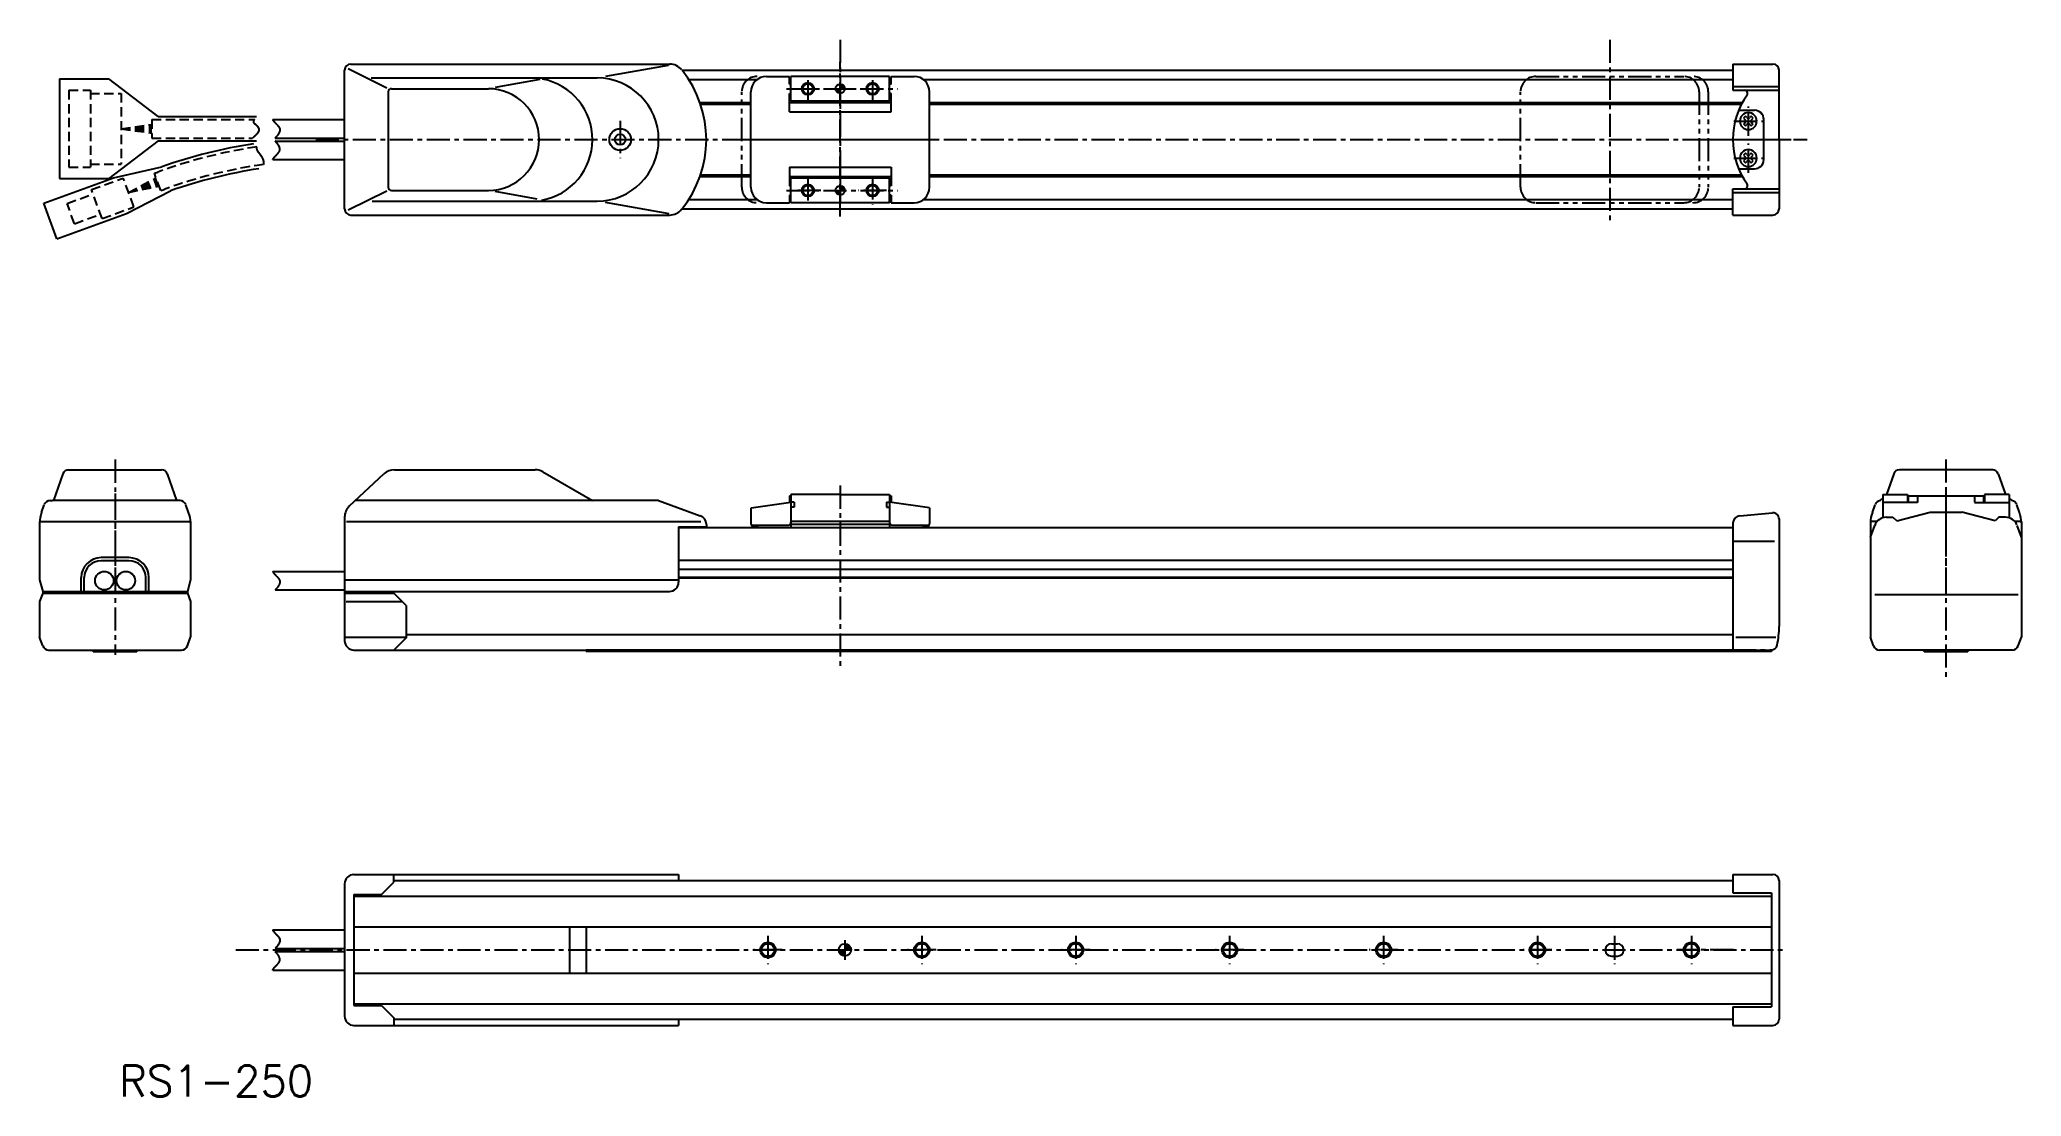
# Model space of a CAD drawing. Extents: x -728 to -84, y 145 to 488.
import ezdxf

# ---------------------------------------------------------------- set-up
doc = ezdxf.new("R2010")
doc.units = 0
for name, pattern in [('CENTER', [12, 7.5, -1.5, 1.5, -1.5]), ('CONTINOUS', [0]), ('DASHED', [4.5, 3, -1.5]), ('PHANTOM', [15, 7.5, -1.5, 1.5, -1.5, 1.5, -1.5])]:
    doc.linetypes.add(name, pattern=pattern)
doc.layers.get('0').update_dxf_attribs({"linetype": 'CONTINUOUS'})
doc.layers.add('CENTER', color=1, linetype='CENTER')
doc.styles.get("Standard").update_dxf_attribs({"font": 'txt.shx'})

msp = doc.modelspace()

# ---------------------------------------------------------------- texts
at = {"color": 7, "linetype": 'CONTINOUS'}
msp.add_text('RS1-250', height=10, dxfattribs=at).set_placement((-702, 145.49))

# ---------------------------------------------------------------- blocks, each defined once
blk = doc.blocks.new('*U2')
at = {"color": 7, "linetype": 'CONTINUOUS'}
for p, q in [((-469.28, 439.57), (-467.78, 439.57)), ((-469.28, 439.57), (-468.84, 438.51)), ((-467.78, 438.07), (-468.84, 438.51)), ((-467.78, 441.07), (-467.78, 440.63)), ((-466.72, 440.63), (-467.78, 441.07)), ((-467.78, 440.63), (-467.78, 439.57)), ((-467.78, 439.57), (-466.28, 439.57)), ((-467.78, 439.57), (-467.78, 438.51)), ((-467.78, 438.51), (-467.78, 438.07)), ((-466.72, 440.63), (-466.28, 439.57))]:
    blk.add_line(p, q, dxfattribs=at)
for points in [[(-469.28, 439.57), (-469.28, 439.57), (-467.78, 439.57)], [(-469.28, 439.57), (-468.84, 438.51), (-467.78, 438.51)], [(-467.78, 441.07), (-467.78, 440.63), (-466.72, 440.63)], [(-467.78, 440.63), (-467.78, 439.57), (-466.28, 439.57)], [(-467.78, 439.57), (-467.78, 439.57), (-466.28, 439.57)]]:
    blk.add_solid(points, dxfattribs=at)
at = {"color": 7, "linetype": 'CONTINUOUS', "extrusion": (0, 0, -1)}
for points in [[(469.28, 439.57), (467.78, 439.57), (467.78, 438.51)], [(468.84, 438.51), (467.78, 438.51), (467.78, 438.07)], [(467.78, 440.63), (466.72, 440.63), (466.28, 439.57)]]:
    blk.add_solid(points, dxfattribs=at)
blk = doc.blocks.new('*U3')
at = {"color": 7, "linetype": 'CONTINUOUS'}
for p, q in [((-469.28, 472.57), (-467.78, 472.57)), ((-469.28, 472.57), (-468.84, 471.51)), ((-467.78, 471.07), (-468.84, 471.51)), ((-467.78, 474.07), (-467.78, 473.63)), ((-466.72, 473.63), (-467.78, 474.07)), ((-467.78, 473.63), (-467.78, 472.57)), ((-467.78, 472.57), (-466.28, 472.57)), ((-467.78, 472.57), (-467.78, 471.51)), ((-467.78, 471.51), (-467.78, 471.07)), ((-466.72, 473.63), (-466.28, 472.57))]:
    blk.add_line(p, q, dxfattribs=at)
for points in [[(-469.28, 472.57), (-469.28, 472.57), (-467.78, 472.57)], [(-469.28, 472.57), (-468.84, 471.51), (-467.78, 471.51)], [(-467.78, 474.07), (-467.78, 473.63), (-466.72, 473.63)], [(-467.78, 473.63), (-467.78, 472.57), (-466.28, 472.57)], [(-467.78, 472.57), (-467.78, 472.57), (-466.28, 472.57)]]:
    blk.add_solid(points, dxfattribs=at)
at = {"color": 7, "linetype": 'CONTINUOUS', "extrusion": (0, 0, -1)}
for points in [[(469.28, 472.57), (467.78, 472.57), (467.78, 471.51)], [(468.84, 471.51), (467.78, 471.51), (467.78, 471.07)], [(467.78, 473.63), (466.72, 473.63), (466.28, 472.57)]]:
    blk.add_solid(points, dxfattribs=at)
blk = doc.blocks.new('*X5')
at = {"color": 0, "linetype": 'CONTINOUS'}
for p, q in [((-466.28, 194.96), (-466.24, 195)), ((-466.28, 194.51), (-465.84, 194.95)), ((-466.28, 194.06), (-465.5, 194.84)), ((-466.28, 193.61), (-465.21, 194.69)), ((-466.28, 193.17), (-464.95, 194.5)), ((-466, 193), (-464.74, 194.27)), ((-465.56, 193), (-464.55, 194)), ((-465.11, 193), (-464.41, 193.7)), ((-464.66, 193), (-464.31, 193.35)), ((-468.28, 192.96), (-468.24, 193)), ((-468.23, 192.56), (-467.79, 193)), ((-468.12, 192.22), (-467.34, 193)), ((-467.97, 191.93), (-466.9, 193)), ((-467.78, 191.67), (-466.45, 193)), ((-467.55, 191.45), (-466.28, 192.72)), ((-467.29, 191.27), (-466.28, 192.27)), ((-466.98, 191.13), (-466.28, 191.83)), ((-466.63, 191.03), (-466.28, 191.38))]:
    blk.add_line(p, q, dxfattribs=at)

# ---------------------------------------------------------------- linework, layer by layer
at = {"color": 7, "linetype": 'CONTINOUS'}
for p, q in [((-628.78, 433.57), (-628.78, 478.57)), ((-615.02, 472.78), (-627.64, 478.99)), ((-626.78, 480.57), (-523.19, 480.57)), ((-523.65, 480.09), (-543.99, 476.56)), ((-519.18, 478.57), (-177.78, 478.57)), ((-491.78, 476.57), (-484.28, 476.57)), ((-484.28, 474.07), (-484.28, 476.57)), ((-483.78, 468.57), (-483.78, 476.57)), ((-451.78, 476.57), (-483.78, 476.57)), ((-451.78, 468.57), (-451.78, 476.57)), ((-451.28, 474.07), (-451.28, 476.57)), ((-451.28, 476.57), (-443.78, 476.57)), ((-177.78, 480.57), (-177.78, 472.07)), ((-177.78, 480.57), (-164.78, 480.57)), ((-162.78, 456.07), (-162.78, 478.57)), ((-721.38, 475.73), (-721.38, 443.41)), ((-721.38, 475.73), (-705.38, 475.73)), ((-689.38, 463.53), (-705.38, 475.73)), ((-620.19, 476.07), (-546.77, 476.07)), ((-614.6, 471.57), (-614.6, 440.57)), ((-613.6, 472.57), (-582.1, 472.57)), ((-565.36, 475.57), (-579.87, 472.97)), ((-517.02, 475.57), (-494.78, 475.57)), ((-496.78, 440.57), (-496.78, 471.57)), ((-484.28, 474.07), (-483.78, 474.07)), ((-484.28, 465.07), (-484.28, 471.07)), ((-484.28, 471.07), (-483.78, 471.07)), ((-451.28, 474.07), (-451.78, 474.07)), ((-451.28, 471.07), (-451.78, 471.07)), ((-451.28, 465.07), (-451.28, 471.07)), ((-440.78, 475.57), (-177.78, 475.57)), ((-438.78, 440.57), (-438.78, 471.57)), ((-177.78, 473.27), (-162.78, 473.27)), ((-177.78, 472.07), (-162.78, 472.07)), ((-689.38, 463.53), (-657.38, 463.53)), ((-513.34, 468.07), (-496.78, 468.07)), ((-513.17, 467.57), (-496.78, 467.57)), ((-484.28, 468.07), (-451.28, 468.07)), ((-484.28, 465.07), (-451.28, 465.07)), ((-451.78, 468.57), (-483.78, 468.57)), ((-438.78, 468.07), (-174.72, 468.07)), ((-438.78, 467.57), (-174.98, 467.57)), ((-175.91, 465.57), (-170.78, 465.57)), ((-173.72, 463.61), (-174.32, 463.01)), ((-173.31, 463.2), (-173.72, 463.61)), ((-171.85, 463.61), (-172.26, 463.2)), ((-171.25, 463.01), (-171.85, 463.61)), ((-652.14, 462.57), (-628.78, 462.57)), ((-174.32, 463.01), (-173.91, 462.6)), ((-173.91, 461.55), (-174.32, 461.14)), ((-174.32, 461.14), (-173.72, 460.53)), ((-173.72, 460.53), (-173.31, 460.95)), ((-172.26, 460.95), (-171.85, 460.53)), ((-171.85, 460.53), (-171.25, 461.14)), ((-171.66, 462.6), (-171.25, 463.01)), ((-171.25, 461.14), (-171.66, 461.55)), ((-167.78, 449.57), (-167.78, 462.57)), ((-689.38, 455.61), (-705.38, 443.41)), ((-689.38, 455.61), (-657.38, 455.61)), ((-651.36, 456.57), (-628.78, 456.57)), ((-651.36, 455.57), (-628.78, 455.57)), ((-173.72, 451.61), (-174.32, 451.01)), ((-174.32, 451.01), (-173.91, 450.6)), ((-173.31, 451.2), (-173.72, 451.61)), ((-171.85, 451.61), (-172.26, 451.2)), ((-171.25, 451.01), (-171.85, 451.61)), ((-171.66, 450.6), (-171.25, 451.01)), ((-162.78, 456.07), (-162.78, 433.57)), ((-703.89, 443.65), (-688.17, 447.25)), ((-652.14, 449.57), (-628.78, 449.57)), ((-513.17, 444.57), (-496.78, 444.57)), ((-484.28, 447.07), (-451.28, 447.07)), ((-484.28, 447.07), (-484.28, 441.07)), ((-451.28, 447.07), (-451.28, 441.07)), ((-438.78, 444.57), (-174.98, 444.57)), ((-175.91, 446.57), (-170.78, 446.57)), ((-173.91, 449.55), (-174.32, 449.14)), ((-174.32, 449.14), (-173.72, 448.53)), ((-173.72, 448.53), (-173.31, 448.95)), ((-172.26, 448.95), (-171.85, 448.53)), ((-171.85, 448.53), (-171.25, 449.14)), ((-171.25, 449.14), (-171.66, 449.55)), ((-726.45, 435.45), (-703.89, 443.65)), ((-721.38, 443.41), (-705.38, 443.41)), ((-699.68, 432.08), (-685.33, 439.43)), ((-615.05, 439.35), (-627.64, 433.15)), ((-613.6, 439.57), (-582.1, 439.57)), ((-566.24, 436.73), (-579.87, 439.17)), ((-513.34, 444.07), (-496.78, 444.07)), ((-484.28, 444.07), (-451.28, 444.07)), ((-484.28, 441.07), (-483.78, 441.07)), ((-484.28, 438.07), (-484.28, 435.57)), ((-484.28, 438.07), (-483.78, 438.07)), ((-451.78, 443.57), (-483.78, 443.57)), ((-483.78, 435.57), (-483.78, 443.57)), ((-451.78, 435.57), (-451.78, 443.57)), ((-451.28, 441.07), (-451.78, 441.07)), ((-451.28, 438.07), (-451.78, 438.07)), ((-451.28, 438.07), (-451.28, 435.57)), ((-438.78, 444.07), (-174.72, 444.07)), ((-177.78, 440.07), (-162.78, 440.07)), ((-177.78, 431.57), (-177.78, 440.07)), ((-177.78, 438.87), (-162.78, 438.87)), ((-722.23, 423.87), (-726.45, 435.45)), ((-722.23, 423.87), (-699.68, 432.08)), ((-626.78, 431.57), (-523.19, 431.57)), ((-619.84, 436.07), (-546.77, 436.07)), ((-523.38, 432), (-543.99, 435.59)), ((-519.19, 433.57), (-177.78, 433.57)), ((-517.02, 436.57), (-494.78, 436.57)), ((-491.78, 435.57), (-484.28, 435.57)), ((-451.78, 435.57), (-483.78, 435.57)), ((-451.28, 435.57), (-443.78, 435.57)), ((-440.78, 436.57), (-177.78, 436.57)), ((-177.78, 431.57), (-164.78, 431.57)), ((-718.68, 348.87), (-688.28, 348.87)), ((-612.63, 348.87), (-566.94, 348.87)), ((-564.44, 348.2), (-548.28, 338.87)), ((-93.26, 348.87), (-123.67, 348.87)), ((-720.33, 347.53), (-723.36, 338.87)), ((-686.39, 347.53), (-683.36, 338.87)), ((-627.19, 337.13), (-616.04, 347.52)), ((-125.55, 347.53), (-127.89, 340.87)), ((-91.62, 347.53), (-89.29, 340.87)), ((-727.26, 335.03), (-726.34, 337.55)), ((-724.64, 338.87), (-723.73, 338.87)), ((-682.26, 338.87), (-723.73, 338.87)), ((-679.47, 335.03), (-680.38, 337.55)), ((-526.77, 338.87), (-625.33, 338.87)), ((-526.77, 338.87), (-513.26, 333.95)), ((-496.78, 336.5), (-496.78, 331.32)), ((-496.74, 336.51), (-483.78, 338.33)), ((-484.28, 340.37), (-483.78, 340.37)), ((-484.28, 340.37), (-484.28, 338.26)), ((-467.78, 340.87), (-483.78, 340.87)), ((-483.78, 340.87), (-483.78, 330.19)), ((-482.78, 338.37), (-483.78, 338.37)), ((-483.78, 336.82), (-483.78, 331.87)), ((-482.78, 336.77), (-483.78, 336.77)), ((-482.78, 338.37), (-482.78, 336.77)), ((-467.78, 340.87), (-451.78, 340.87)), ((-467.78, 340.87), (-451.78, 340.87)), ((-452.78, 338.37), (-451.78, 338.37)), ((-452.78, 338.37), (-452.78, 336.77)), ((-452.78, 336.77), (-451.78, 336.77)), ((-451.78, 340.87), (-451.78, 330.19)), ((-451.78, 340.37), (-451.28, 340.37)), ((-438.82, 336.51), (-451.78, 338.33)), ((-451.78, 336.82), (-451.78, 331.87)), ((-451.28, 340.37), (-451.28, 338.26)), ((-438.78, 336.5), (-438.78, 331.45)), ((-175.5, 333.97), (-164.96, 334.9)), ((-132.48, 335.03), (-131.57, 337.55)), ((-129.09, 340.87), (-129.09, 333.3)), ((-129.09, 340.87), (-121.09, 340.87)), ((-117.84, 338.25), (-129.09, 338.25)), ((-124.59, 332.27), (-113.76, 335.17)), ((-121.09, 340.87), (-121.09, 338.25)), ((-120.84, 340.37), (-120.84, 338.25)), ((-120.84, 340.37), (-96.34, 340.37)), ((-117.84, 340.37), (-117.84, 338.25)), ((-113.76, 335.17), (-103.41, 335.17)), ((-92.59, 332.27), (-103.41, 335.17)), ((-99.34, 340.37), (-99.34, 338.33)), ((-99.34, 338.25), (-88.09, 338.25)), ((-96.34, 340.37), (-96.34, 338.33)), ((-88.09, 340.87), (-96.09, 340.87)), ((-96.09, 340.87), (-96.09, 338.25)), ((-88.09, 340.87), (-88.09, 333.47)), ((-88.09, 338.25), (-88.09, 333.3)), ((-84.69, 335.03), (-85.61, 337.55)), ((-727.86, 332.1), (-678.86, 332.1)), ((-727.86, 332.1), (-727.86, 313.1)), ((-678.86, 332.1), (-678.86, 313.1)), ((-628.78, 333.47), (-628.78, 308.87)), ((-628.23, 332.1), (-513.03, 332.1)), ((-520.28, 330.37), (-511.31, 330.37)), ((-520.28, 330.37), (-520.28, 312.37)), ((-520.28, 330.19), (-177.76, 330.19)), ((-520.28, 330.19), (-520.28, 314.68)), ((-511.28, 331.13), (-511.28, 330.19)), ((-496.67, 330.87), (-484.78, 330.87)), ((-495.43, 330.39), (-494.18, 330.87)), ((-483.78, 332.17), (-451.78, 332.17)), ((-483.78, 331.17), (-451.78, 331.17)), ((-483.78, 331.17), (-451.78, 331.17)), ((-451.78, 331.98), (-451.78, 331.21)), ((-451.78, 330.43), (-451.78, 330.17)), ((-450.78, 330.87), (-438.89, 330.87)), ((-440.14, 330.39), (-441.39, 330.87)), ((-177.78, 331.42), (-177.78, 290.37)), ((-177.78, 331.42), (-177.78, 330.25)), ((-162.78, 332.9), (-162.78, 298.05)), ((-133.09, 332.1), (-133.09, 313.1)), ((-130.94, 332.1), (-133.09, 332.1)), ((-133.09, 327), (-131.69, 330.84)), ((-127.93, 333.47), (-125.79, 333.47)), ((-125.79, 333.47), (-124.59, 332.27)), ((-91.39, 333.47), (-92.59, 332.27)), ((-89.24, 333.47), (-91.39, 333.47)), ((-84.09, 332.1), (-86.23, 332.1)), ((-84.09, 327), (-85.48, 330.84)), ((-84.09, 332.1), (-84.09, 313.1)), ((-177.66, 325.69), (-164.27, 325.69)), ((-133.09, 327), (-133.09, 294.49)), ((-84.09, 327), (-84.09, 294.49)), ((-698.86, 320.37), (-707.86, 320.37)), ((-698.86, 319.37), (-707.86, 319.37)), ((-652.14, 315.87), (-628.78, 315.87)), ((-520.28, 319.57), (-177.78, 319.57)), ((-520.28, 316.57), (-177.78, 316.57)), ((-727.86, 313.1), (-726.86, 309.37)), ((-727.86, 313.1), (-726.86, 309.37)), ((-726.86, 309.37), (-679.86, 309.37)), ((-726.86, 309.37), (-726.86, 308.87)), ((-714.36, 309.37), (-714.36, 313.87)), ((-713.36, 309.37), (-713.36, 313.87)), ((-693.36, 309.37), (-693.36, 313.87)), ((-692.36, 309.37), (-692.36, 313.87)), ((-678.86, 313.1), (-679.86, 309.37)), ((-678.86, 313.1), (-679.86, 309.37)), ((-679.86, 309.37), (-679.86, 308.87)), ((-651.36, 309.87), (-628.78, 309.87)), ((-628.78, 313.1), (-520.28, 313.1)), ((-628.78, 309.37), (-523.28, 309.37)), ((-625.78, 309.37), (-625.78, 308.87)), ((-520.28, 314.07), (-177.78, 314.07)), ((-520.28, 313.78), (-177.78, 313.78)), ((-726.86, 308.87), (-727.86, 306.12)), ((-727.86, 306.12), (-727.86, 294.49)), ((-726.86, 308.87), (-679.86, 308.87)), ((-679.86, 308.87), (-678.86, 306.12)), ((-678.86, 306.12), (-678.86, 294.49)), ((-628.78, 308.87), (-628.78, 293.37)), ((-628.78, 308.87), (-612.78, 308.87)), ((-628.28, 306.12), (-610.04, 306.12)), ((-608.78, 304.87), (-612.78, 308.87)), ((-608.78, 304.87), (-608.78, 294.37)), ((-131.65, 308.38), (-85.1, 308.38)), ((-726.84, 291.68), (-727.86, 294.49)), ((-724.96, 290.37), (-681.76, 290.37)), ((-710.46, 289.87), (-710.86, 290.27)), ((-710.46, 289.87), (-696.26, 289.87)), ((-695.86, 290.27), (-696.26, 289.87)), ((-695.86, 290.37), (-695.86, 290.27)), ((-679.88, 291.68), (-678.86, 294.49)), ((-628.51, 294.49), (-608.78, 294.49)), ((-625.78, 290.37), (-550.28, 290.37)), ((-608.78, 294.37), (-612.78, 290.37)), ((-608.78, 295.39), (-177.78, 295.39)), ((-550.28, 290.39), (-177.78, 290.39)), ((-550.28, 290.39), (-550.28, 289.87)), ((-165.28, 289.87), (-550.28, 289.87)), ((-177.78, 290.37), (-165.37, 290.37)), ((-176.89, 294.49), (-163.81, 294.49)), ((-165.28, 290.37), (-165.28, 289.87)), ((-132.07, 291.68), (-133.09, 294.49)), ((-86.99, 290.37), (-130.19, 290.37)), ((-115.69, 289.87), (-116.09, 290.27)), ((-115.69, 289.87), (-101.49, 289.87)), ((-101.09, 290.27), (-101.49, 289.87)), ((-85.11, 291.68), (-84.09, 294.49)), ((-628.78, 214.5), (-628.78, 171.5)), ((-625.78, 217.5), (-520.28, 217.5)), ((-616.78, 211), (-612.78, 215)), ((-612.78, 215), (-612.78, 217.5)), ((-612.78, 215.5), (-177.78, 215.5)), ((-520.28, 217.5), (-520.28, 215.5)), ((-177.78, 217.5), (-177.78, 211.5)), ((-177.78, 217.5), (-164.78, 217.5)), ((-162.78, 215.5), (-162.78, 170.5)), ((-625.78, 211), (-625.78, 175)), ((-625.78, 211), (-616.78, 211)), ((-625.78, 210.5), (-165.28, 210.5)), ((-177.78, 211.5), (-165.28, 211.5)), ((-165.28, 211.5), (-165.28, 174.5)), ((-625.78, 200.5), (-165.28, 200.5)), ((-555.78, 200.5), (-555.78, 185.5)), ((-550.28, 200.5), (-550.28, 185.5)), ((-652.14, 199.5), (-628.78, 199.5)), ((-651.36, 193.5), (-628.78, 193.5)), ((-651.36, 192.5), (-628.78, 192.5)), ((-652.14, 186.5), (-628.78, 186.5)), ((-625.78, 185.5), (-165.28, 185.5)), ((-625.78, 175.5), (-165.28, 175.5)), ((-625.78, 175), (-616.78, 175)), ((-616.78, 175), (-612.78, 171)), ((-177.78, 174.5), (-177.78, 168.5)), ((-177.78, 174.5), (-165.28, 174.5)), ((-625.78, 168.5), (-608.78, 168.5)), ((-612.78, 171), (-612.78, 168.5)), ((-612.78, 170.5), (-177.78, 170.5)), ((-608.78, 168.5), (-520.28, 168.5)), ((-520.28, 170.5), (-520.28, 168.5)), ((-177.78, 168.5), (-164.78, 168.5))]:
    msp.add_line(p, q, dxfattribs=at)
at = {"color": 3, "linetype": 'PHANTOM'}
for p, q in [((-241.78, 476.57), (-193.78, 476.57)), ((-499.78, 440.57), (-499.78, 471.57)), ((-246.78, 440.57), (-246.78, 471.57)), ((-188.78, 471.57), (-188.78, 440.57)), ((-185.78, 471.57), (-185.78, 440.57)), ((-241.78, 435.57), (-193.78, 435.57)), ((-177.78, 290.39), (-165.28, 290.39))]:
    msp.add_line(p, q, dxfattribs=at)
at = {"color": 3, "linetype": 'DASHED'}
for p, q in [((-718.38, 472.07), (-718.38, 447.07)), ((-718.38, 472.07), (-711.38, 472.07)), ((-711.38, 472.07), (-711.38, 447.07)), ((-711.38, 471.07), (-701.38, 471.07)), ((-701.38, 471.07), (-701.38, 448.11)), ((-701.38, 459.57), (-691.38, 460.98)), ((-701.38, 459.57), (-691.38, 460.62)), ((-701.38, 459.57), (-691.38, 460.27)), ((-701.38, 459.57), (-691.38, 459.92)), ((-701.38, 459.57), (-691.38, 459.57)), ((-701.38, 459.57), (-691.38, 458.52)), ((-701.38, 459.57), (-691.38, 458.87)), ((-701.38, 459.57), (-691.38, 459.22)), ((-701.38, 459.57), (-691.38, 458.17)), ((-691.38, 462.57), (-691.38, 456.57)), ((-691.38, 462.57), (-658.11, 462.57)), ((-691.38, 456.57), (-658.67, 456.57)), ((-718.38, 447.07), (-711.38, 447.07)), ((-711.38, 448.07), (-701.38, 448.07)), ((-690.6, 445.13), (-689.5, 445.53)), ((-688.54, 439.49), (-690.6, 445.13)), ((-718.96, 435.34), (-710.5, 438.42)), ((-711.01, 439.83), (-700.68, 443.59)), ((-707.59, 430.43), (-711.01, 439.83)), ((-697.26, 434.19), (-700.68, 443.59)), ((-698.97, 438.89), (-690.05, 443.63)), ((-698.97, 438.89), (-689.93, 443.3)), ((-698.97, 438.89), (-689.81, 442.97)), ((-698.97, 438.89), (-689.69, 442.64)), ((-698.97, 438.89), (-689.57, 442.31)), ((-698.97, 438.89), (-689.45, 441.98)), ((-698.97, 438.89), (-689.33, 441.65)), ((-698.97, 438.89), (-689.21, 441.32)), ((-698.97, 438.89), (-689.09, 440.99)), ((-688.54, 439.49), (-687.44, 439.89)), ((-716.56, 428.76), (-718.96, 435.34)), ((-716.56, 428.76), (-708.11, 431.84)), ((-707.59, 430.43), (-697.26, 434.19))]:
    msp.add_line(p, q, dxfattribs=at)
at = {"color": 7, "linetype": 'CENTER'}
for p, q in [((-466.28, 196.22), (-466.28, 189.75)), ((-216.28, 197.64), (-216.28, 188.36)), ((-216.28, 196.22), (-216.28, 189.75))]:
    msp.add_line(p, q, dxfattribs=at)
at = {"color": 7, "linetype": 'CONTINUOUS'}
for p, q in [((-217.28, 195), (-215.28, 195)), ((-217.28, 191), (-215.28, 191))]:
    msp.add_line(p, q, dxfattribs=at)
at = {"color": 7}
for points in [[(-658.11, 462.57, 0), (-658.13, 462.55, 0), (-658.14, 462.53, 0), (-658.16, 462.51, 0), (-658.18, 462.49, 0), (-658.19, 462.47, 0), (-658.21, 462.45, 0), (-658.23, 462.42, 0), (-658.24, 462.4, 0), (-658.26, 462.38, 0), (-658.27, 462.36, 0), (-658.29, 462.33, 0), (-658.3, 462.31, 0), (-658.31, 462.29, 0), (-658.33, 462.26, 0), (-658.34, 462.24, 0), (-658.35, 462.21, 0), (-658.36, 462.19, 0), (-658.37, 462.16, 0), (-658.38, 462.14, 0), (-658.39, 462.12, 0), (-658.4, 462.09, 0), (-658.41, 462.07, 0), (-658.41, 462.04, 0), (-658.42, 462.02, 0), (-658.43, 461.99, 0), (-658.43, 461.97, 0), (-658.43, 461.94, 0), (-658.44, 461.92, 0), (-658.44, 461.9, 0), (-658.44, 461.87, 0), (-658.44, 461.85, 0), (-658.44, 461.83, 0), (-658.43, 461.81, 0), (-658.43, 461.78, 0), (-658.43, 461.76, 0), (-658.42, 461.74, 0), (-658.41, 461.72, 0), (-658.41, 461.7, 0), (-658.4, 461.68, 0), (-658.39, 461.65, 0), (-658.38, 461.63, 0), (-658.37, 461.61, 0), (-658.36, 461.59, 0), (-658.35, 461.57, 0), (-658.33, 461.55, 0), (-658.32, 461.54, 0), (-658.31, 461.51, 0), (-658.29, 461.5, 0), (-658.28, 461.48, 0), (-658.26, 461.46, 0), (-658.24, 461.44, 0), (-658.23, 461.42, 0), (-658.21, 461.4, 0), (-658.19, 461.38, 0), (-658.17, 461.36, 0), (-658.15, 461.35, 0), (-658.13, 461.33, 0), (-658.11, 461.31, 0), (-658.09, 461.29, 0), (-658.07, 461.27, 0), (-658.05, 461.25, 0), (-658.03, 461.24, 0), (-658.01, 461.22, 0), (-657.99, 461.2, 0), (-657.96, 461.18, 0), (-657.94, 461.16, 0), (-657.92, 461.14, 0), (-657.89, 461.13, 0), (-657.87, 461.11, 0), (-657.85, 461.09, 0), (-657.83, 461.07, 0), (-657.8, 461.05, 0), (-657.78, 461.04, 0), (-657.75, 461.02, 0), (-657.73, 461, 0), (-657.71, 460.98, 0), (-657.69, 460.96, 0), (-657.66, 460.94, 0), (-657.64, 460.92, 0), (-657.62, 460.9, 0), (-657.59, 460.88, 0), (-657.57, 460.86, 0), (-657.55, 460.85, 0), (-657.53, 460.83, 0), (-657.5, 460.81, 0), (-657.48, 460.79, 0), (-657.46, 460.77, 0), (-657.44, 460.75, 0), (-657.42, 460.73, 0), (-657.4, 460.7, 0), (-657.38, 460.68, 0), (-657.36, 460.66, 0), (-657.34, 460.64, 0), (-657.32, 460.62, 0), (-657.29, 460.6, 0), (-657.27, 460.58, 0), (-657.26, 460.56, 0), (-657.24, 460.54, 0), (-657.22, 460.51, 0), (-657.2, 460.49, 0), (-657.18, 460.47, 0), (-657.16, 460.45, 0), (-657.14, 460.43, 0), (-657.13, 460.41, 0), (-657.11, 460.38, 0), (-657.09, 460.36, 0), (-657.08, 460.34, 0), (-657.06, 460.32, 0), (-657.04, 460.29, 0), (-657.03, 460.27, 0), (-657.01, 460.25, 0), (-657, 460.23, 0), (-656.98, 460.2, 0), (-656.97, 460.18, 0), (-656.95, 460.16, 0), (-656.94, 460.13, 0), (-656.92, 460.11, 0), (-656.91, 460.09, 0), (-656.89, 460.06, 0), (-656.88, 460.04, 0), (-656.87, 460.02, 0), (-656.86, 459.99, 0), (-656.84, 459.97, 0), (-656.83, 459.95, 0), (-656.82, 459.93, 0), (-656.81, 459.9, 0), (-656.8, 459.88, 0), (-656.79, 459.85, 0), (-656.78, 459.83, 0), (-656.77, 459.81, 0), (-656.76, 459.78, 0), (-656.75, 459.76, 0), (-656.74, 459.74, 0), (-656.73, 459.71, 0), (-656.73, 459.69, 0), (-656.72, 459.66, 0), (-656.71, 459.64, 0), (-656.7, 459.62, 0), (-656.7, 459.59, 0), (-656.69, 459.57, 0), (-656.68, 459.54, 0), (-656.68, 459.52, 0), (-656.67, 459.5, 0), (-656.67, 459.47, 0), (-656.67, 459.45, 0), (-656.66, 459.42, 0), (-656.66, 459.4, 0), (-656.65, 459.38, 0), (-656.65, 459.35, 0), (-656.65, 459.33, 0), (-656.65, 459.3, 0), (-656.65, 459.28, 0), (-656.65, 459.26, 0), (-656.65, 459.23, 0), (-656.65, 459.21, 0), (-656.65, 459.18, 0), (-656.65, 459.16, 0), (-656.65, 459.14, 0), (-656.65, 459.11, 0), (-656.65, 459.09, 0), (-656.65, 459.06, 0), (-656.66, 459.04, 0), (-656.66, 459.02, 0), (-656.67, 458.99, 0), (-656.67, 458.97, 0), (-656.67, 458.95, 0), (-656.68, 458.92, 0), (-656.69, 458.9, 0), (-656.69, 458.88, 0), (-656.7, 458.85, 0), (-656.71, 458.83, 0), (-656.71, 458.81, 0), (-656.72, 458.78, 0), (-656.73, 458.76, 0), (-656.74, 458.74, 0), (-656.74, 458.71, 0), (-656.75, 458.69, 0), (-656.76, 458.67, 0), (-656.77, 458.64, 0), (-656.78, 458.62, 0), (-656.79, 458.6, 0), (-656.8, 458.58, 0), (-656.81, 458.55, 0), (-656.83, 458.53, 0), (-656.84, 458.51, 0), (-656.85, 458.49, 0), (-656.86, 458.46, 0), (-656.87, 458.44, 0), (-656.89, 458.42, 0), (-656.9, 458.4, 0), (-656.91, 458.37, 0), (-656.93, 458.35, 0), (-656.94, 458.33, 0), (-656.96, 458.31, 0), (-656.97, 458.29, 0), (-656.98, 458.26, 0), (-657, 458.24, 0), (-657.01, 458.22, 0), (-657.03, 458.2, 0), (-657.04, 458.18, 0), (-657.06, 458.15, 0), (-657.08, 458.13, 0), (-657.09, 458.11, 0), (-657.11, 458.09, 0), (-657.12, 458.07, 0), (-657.14, 458.05, 0), (-657.16, 458.03, 0), (-657.17, 458, 0), (-657.19, 457.98, 0), (-657.21, 457.96, 0), (-657.23, 457.94, 0), (-657.24, 457.92, 0), (-657.26, 457.9, 0), (-657.28, 457.88, 0), (-657.3, 457.86, 0), (-657.32, 457.84, 0), (-657.34, 457.82, 0), (-657.35, 457.8, 0), (-657.37, 457.78, 0), (-657.39, 457.76, 0), (-657.41, 457.74, 0), (-657.43, 457.72, 0), (-657.45, 457.7, 0), (-657.47, 457.68, 0), (-657.48, 457.66, 0), (-657.5, 457.64, 0), (-657.52, 457.62, 0), (-657.54, 457.6, 0), (-657.56, 457.58, 0), (-657.58, 457.56, 0), (-657.6, 457.54, 0), (-657.62, 457.52, 0), (-657.64, 457.5, 0), (-657.66, 457.48, 0), (-657.68, 457.46, 0), (-657.7, 457.44, 0), (-657.71, 457.43, 0), (-657.73, 457.41, 0), (-657.75, 457.39, 0), (-657.77, 457.37, 0), (-657.79, 457.35, 0), (-657.81, 457.33, 0), (-657.83, 457.32, 0), (-657.85, 457.3, 0), (-657.87, 457.28, 0), (-657.89, 457.26, 0), (-657.9, 457.24, 0), (-657.92, 457.23, 0), (-657.94, 457.21, 0), (-657.96, 457.19, 0), (-657.98, 457.18, 0), (-658, 457.16, 0), (-658.02, 457.14, 0), (-658.04, 457.12, 0), (-658.06, 457.11, 0), (-658.08, 457.09, 0), (-658.1, 457.07, 0), (-658.11, 457.05, 0), (-658.13, 457.04, 0), (-658.15, 457.02, 0), (-658.17, 457, 0), (-658.19, 456.99, 0), (-658.21, 456.97, 0), (-658.23, 456.95, 0), (-658.25, 456.94, 0), (-658.27, 456.92, 0), (-658.28, 456.9, 0), (-658.3, 456.89, 0), (-658.32, 456.87, 0), (-658.34, 456.85, 0), (-658.36, 456.84, 0), (-658.38, 456.82, 0), (-658.4, 456.8, 0), (-658.42, 456.79, 0), (-658.44, 456.77, 0), (-658.46, 456.75, 0), (-658.48, 456.74, 0), (-658.5, 456.72, 0), (-658.52, 456.7, 0), (-658.54, 456.69, 0), (-658.56, 456.67, 0), (-658.58, 456.65, 0), (-658.6, 456.64, 0), (-658.61, 456.62, 0), (-658.63, 456.61, 0), (-658.65, 456.59, 0), (-658.67, 456.57, 0)], [(-652.14, 462.57, 0), (-652.12, 462.53, 0), (-652.1, 462.49, 0), (-652.08, 462.45, 0), (-652.06, 462.41, 0), (-652.03, 462.37, 0), (-652.01, 462.33, 0), (-651.99, 462.29, 0), (-651.96, 462.25, 0), (-651.94, 462.22, 0), (-651.91, 462.18, 0), (-651.88, 462.14, 0), (-651.86, 462.1, 0), (-651.83, 462.06, 0), (-651.8, 462.03, 0), (-651.77, 461.99, 0), (-651.74, 461.95, 0), (-651.71, 461.92, 0), (-651.68, 461.88, 0), (-651.65, 461.84, 0), (-651.62, 461.81, 0), (-651.59, 461.77, 0), (-651.56, 461.73, 0), (-651.53, 461.7, 0), (-651.49, 461.66, 0), (-651.46, 461.62, 0), (-651.43, 461.59, 0), (-651.39, 461.55, 0), (-651.36, 461.52, 0), (-651.33, 461.48, 0), (-651.29, 461.45, 0), (-651.26, 461.41, 0), (-651.23, 461.38, 0), (-651.19, 461.34, 0), (-651.16, 461.31, 0), (-651.12, 461.27, 0), (-651.09, 461.24, 0), (-651.05, 461.2, 0), (-651.02, 461.17, 0), (-650.99, 461.13, 0), (-650.95, 461.1, 0), (-650.92, 461.06, 0), (-650.88, 461.03, 0), (-650.85, 460.99, 0), (-650.82, 460.96, 0), (-650.78, 460.92, 0), (-650.75, 460.89, 0), (-650.72, 460.86, 0), (-650.68, 460.82, 0), (-650.65, 460.79, 0), (-650.62, 460.75, 0), (-650.59, 460.72, 0), (-650.55, 460.68, 0), (-650.52, 460.65, 0), (-650.49, 460.61, 0), (-650.46, 460.58, 0), (-650.43, 460.54, 0), (-650.4, 460.51, 0), (-650.37, 460.47, 0), (-650.34, 460.44, 0), (-650.32, 460.4, 0), (-650.29, 460.37, 0), (-650.26, 460.33, 0), (-650.23, 460.3, 0), (-650.21, 460.26, 0), (-650.18, 460.23, 0), (-650.16, 460.19, 0), (-650.13, 460.16, 0), (-650.11, 460.12, 0), (-650.09, 460.08, 0), (-650.07, 460.05, 0), (-650.05, 460.01, 0), (-650.02, 459.98, 0), (-650.01, 459.94, 0), (-649.99, 459.9, 0), (-649.97, 459.87, 0), (-649.95, 459.83, 0), (-649.94, 459.79, 0), (-649.92, 459.75, 0), (-649.91, 459.72, 0), (-649.89, 459.68, 0), (-649.88, 459.64, 0), (-649.87, 459.6, 0), (-649.86, 459.57, 0), (-649.85, 459.53, 0), (-649.84, 459.49, 0), (-649.84, 459.45, 0), (-649.83, 459.41, 0), (-649.83, 459.37, 0), (-649.82, 459.33, 0), (-649.82, 459.29, 0), (-649.82, 459.25, 0), (-649.82, 459.21, 0), (-649.82, 459.17, 0), (-649.82, 459.13, 0), (-649.82, 459.09, 0), (-649.83, 459.05, 0), (-649.83, 459.01, 0), (-649.84, 458.97, 0), (-649.85, 458.93, 0), (-649.85, 458.89, 0), (-649.86, 458.85, 0), (-649.87, 458.8, 0), (-649.88, 458.76, 0), (-649.89, 458.72, 0), (-649.91, 458.68, 0), (-649.92, 458.64, 0), (-649.93, 458.6, 0), (-649.95, 458.55, 0), (-649.97, 458.51, 0), (-649.98, 458.47, 0), (-650, 458.43, 0), (-650.02, 458.39, 0), (-650.04, 458.34, 0), (-650.05, 458.3, 0), (-650.08, 458.26, 0), (-650.1, 458.22, 0), (-650.12, 458.18, 0), (-650.14, 458.13, 0), (-650.16, 458.09, 0), (-650.18, 458.05, 0), (-650.21, 458.01, 0), (-650.23, 457.97, 0), (-650.26, 457.93, 0), (-650.28, 457.88, 0), (-650.31, 457.84, 0), (-650.34, 457.8, 0), (-650.36, 457.76, 0), (-650.39, 457.72, 0), (-650.42, 457.68, 0), (-650.45, 457.64, 0), (-650.48, 457.6, 0), (-650.5, 457.56, 0), (-650.53, 457.52, 0), (-650.56, 457.48, 0), (-650.59, 457.44, 0), (-650.62, 457.4, 0), (-650.65, 457.36, 0), (-650.68, 457.32, 0), (-650.72, 457.28, 0), (-650.75, 457.24, 0), (-650.78, 457.2, 0), (-650.81, 457.17, 0), (-650.84, 457.13, 0), (-650.87, 457.09, 0), (-650.9, 457.05, 0), (-650.94, 457.02, 0), (-650.97, 456.98, 0), (-651, 456.94, 0), (-651.03, 456.91, 0), (-651.07, 456.87, 0), (-651.1, 456.84, 0), (-651.13, 456.8, 0), (-651.16, 456.77, 0), (-651.2, 456.74, 0), (-651.23, 456.7, 0), (-651.26, 456.67, 0), (-651.29, 456.64, 0), (-651.32, 456.6, 0), (-651.36, 456.57, 0)], [(-657.34, 453.72, 0), (-657.35, 453.69, 0), (-657.35, 453.66, 0), (-657.36, 453.63, 0), (-657.36, 453.61, 0), (-657.37, 453.58, 0), (-657.37, 453.55, 0), (-657.37, 453.52, 0), (-657.38, 453.49, 0), (-657.38, 453.46, 0), (-657.38, 453.43, 0), (-657.38, 453.41, 0), (-657.39, 453.38, 0), (-657.39, 453.35, 0), (-657.39, 453.32, 0), (-657.39, 453.29, 0), (-657.39, 453.26, 0), (-657.39, 453.24, 0), (-657.39, 453.21, 0), (-657.38, 453.18, 0), (-657.38, 453.15, 0), (-657.38, 453.12, 0), (-657.38, 453.1, 0), (-657.37, 453.07, 0), (-657.37, 453.04, 0), (-657.36, 453.01, 0), (-657.36, 452.99, 0), (-657.35, 452.96, 0), (-657.35, 452.93, 0), (-657.34, 452.91, 0), (-657.33, 452.88, 0), (-657.32, 452.85, 0), (-657.31, 452.83, 0), (-657.3, 452.8, 0), (-657.3, 452.77, 0), (-657.29, 452.75, 0), (-657.28, 452.72, 0), (-657.27, 452.7, 0), (-657.25, 452.67, 0), (-657.24, 452.65, 0), (-657.23, 452.62, 0), (-657.22, 452.6, 0), (-657.21, 452.57, 0), (-657.2, 452.55, 0), (-657.18, 452.52, 0), (-657.17, 452.5, 0), (-657.15, 452.47, 0), (-657.14, 452.44, 0), (-657.13, 452.42, 0), (-657.11, 452.4, 0), (-657.1, 452.37, 0), (-657.08, 452.35, 0), (-657.07, 452.32, 0), (-657.05, 452.3, 0), (-657.03, 452.27, 0), (-657.02, 452.25, 0), (-657, 452.23, 0), (-656.99, 452.2, 0), (-656.97, 452.18, 0), (-656.95, 452.15, 0), (-656.94, 452.13, 0), (-656.92, 452.11, 0), (-656.9, 452.08, 0), (-656.88, 452.06, 0), (-656.87, 452.04, 0), (-656.85, 452.01, 0), (-656.83, 451.99, 0), (-656.81, 451.96, 0), (-656.79, 451.94, 0), (-656.78, 451.92, 0), (-656.76, 451.89, 0), (-656.74, 451.87, 0), (-656.72, 451.85, 0), (-656.7, 451.82, 0), (-656.68, 451.8, 0), (-656.67, 451.78, 0), (-656.65, 451.75, 0), (-656.63, 451.73, 0), (-656.61, 451.71, 0), (-656.59, 451.68, 0), (-656.57, 451.66, 0), (-656.55, 451.64, 0), (-656.54, 451.61, 0), (-656.52, 451.59, 0), (-656.5, 451.56, 0), (-656.48, 451.54, 0), (-656.46, 451.52, 0), (-656.45, 451.49, 0), (-656.43, 451.47, 0), (-656.41, 451.45, 0), (-656.39, 451.43, 0), (-656.37, 451.4, 0), (-656.36, 451.38, 0), (-656.34, 451.36, 0), (-656.32, 451.33, 0), (-656.3, 451.31, 0), (-656.28, 451.28, 0), (-656.27, 451.26, 0), (-656.25, 451.24, 0), (-656.23, 451.21, 0), (-656.21, 451.19, 0), (-656.2, 451.17, 0), (-656.18, 451.14, 0), (-656.16, 451.12, 0), (-656.14, 451.1, 0), (-656.13, 451.07, 0), (-656.11, 451.05, 0), (-656.09, 451.02, 0), (-656.08, 451, 0), (-656.06, 450.98, 0), (-656.04, 450.95, 0), (-656.02, 450.93, 0), (-656.01, 450.91, 0), (-655.99, 450.88, 0), (-655.98, 450.86, 0), (-655.96, 450.83, 0), (-655.94, 450.81, 0), (-655.93, 450.79, 0), (-655.91, 450.76, 0), (-655.9, 450.74, 0), (-655.88, 450.71, 0), (-655.86, 450.69, 0), (-655.85, 450.67, 0), (-655.83, 450.64, 0), (-655.82, 450.62, 0), (-655.8, 450.59, 0), (-655.79, 450.57, 0), (-655.77, 450.55, 0), (-655.76, 450.52, 0), (-655.74, 450.5, 0), (-655.73, 450.47, 0), (-655.71, 450.45, 0), (-655.7, 450.42, 0), (-655.68, 450.4, 0), (-655.67, 450.37, 0), (-655.66, 450.35, 0), (-655.64, 450.32, 0), (-655.63, 450.3, 0), (-655.62, 450.27, 0), (-655.6, 450.25, 0), (-655.59, 450.23, 0), (-655.58, 450.2, 0), (-655.56, 450.18, 0), (-655.55, 450.15, 0), (-655.54, 450.13, 0), (-655.52, 450.1, 0), (-655.51, 450.07, 0), (-655.5, 450.05, 0), (-655.49, 450.02, 0), (-655.48, 450, 0), (-655.47, 449.97, 0), (-655.45, 449.95, 0), (-655.44, 449.92, 0), (-655.43, 449.9, 0), (-655.42, 449.87, 0), (-655.41, 449.85, 0), (-655.4, 449.82, 0), (-655.39, 449.8, 0), (-655.38, 449.77, 0), (-655.37, 449.74, 0), (-655.36, 449.72, 0), (-655.35, 449.69, 0), (-655.34, 449.67, 0), (-655.33, 449.64, 0), (-655.32, 449.61, 0), (-655.31, 449.59, 0), (-655.3, 449.56, 0), (-655.29, 449.53, 0), (-655.29, 449.51, 0), (-655.28, 449.48, 0), (-655.27, 449.45, 0), (-655.26, 449.43, 0), (-655.25, 449.4, 0), (-655.25, 449.37, 0), (-655.24, 449.35, 0), (-655.23, 449.32, 0), (-655.23, 449.29, 0), (-655.22, 449.26, 0), (-655.21, 449.24, 0), (-655.21, 449.21, 0), (-655.2, 449.18, 0), (-655.2, 449.15, 0), (-655.19, 449.13, 0), (-655.18, 449.1, 0), (-655.18, 449.07, 0), (-655.18, 449.04, 0), (-655.17, 449.02, 0), (-655.17, 448.99, 0), (-655.16, 448.96, 0), (-655.16, 448.93, 0), (-655.16, 448.9, 0), (-655.15, 448.88, 0), (-655.15, 448.85, 0), (-655.15, 448.82, 0), (-655.14, 448.79, 0), (-655.14, 448.76, 0), (-655.14, 448.73, 0), (-655.14, 448.7, 0), (-655.14, 448.68, 0), (-655.13, 448.65, 0), (-655.13, 448.62, 0), (-655.13, 448.59, 0), (-655.13, 448.56, 0), (-655.13, 448.53, 0), (-655.13, 448.5, 0), (-655.13, 448.48, 0), (-655.13, 448.45, 0), (-655.13, 448.42, 0), (-655.13, 448.39, 0), (-655.13, 448.36, 0), (-655.13, 448.33, 0), (-655.13, 448.31, 0), (-655.14, 448.28, 0), (-655.14, 448.25, 0), (-655.14, 448.22, 0), (-655.14, 448.19, 0), (-655.14, 448.16, 0), (-655.15, 448.13, 0), (-655.15, 448.11, 0), (-655.15, 448.08, 0), (-655.15, 448.05, 0), (-655.16, 448.02, 0), (-655.16, 447.99, 0), (-655.17, 447.97, 0)], [(-652.14, 449.57, 0), (-652.12, 449.61, 0), (-652.1, 449.65, 0), (-652.08, 449.69, 0), (-652.06, 449.73, 0), (-652.03, 449.77, 0), (-652.01, 449.81, 0), (-651.99, 449.85, 0), (-651.96, 449.89, 0), (-651.94, 449.93, 0), (-651.91, 449.97, 0), (-651.88, 450, 0), (-651.86, 450.04, 0), (-651.83, 450.08, 0), (-651.8, 450.12, 0), (-651.77, 450.15, 0), (-651.74, 450.19, 0), (-651.71, 450.23, 0), (-651.68, 450.27, 0), (-651.65, 450.3, 0), (-651.62, 450.34, 0), (-651.59, 450.38, 0), (-651.56, 450.41, 0), (-651.53, 450.45, 0), (-651.49, 450.48, 0), (-651.46, 450.52, 0), (-651.43, 450.56, 0), (-651.39, 450.59, 0), (-651.36, 450.63, 0), (-651.33, 450.66, 0), (-651.29, 450.7, 0), (-651.26, 450.73, 0), (-651.23, 450.77, 0), (-651.19, 450.8, 0), (-651.16, 450.84, 0), (-651.12, 450.87, 0), (-651.09, 450.91, 0), (-651.05, 450.94, 0), (-651.02, 450.98, 0), (-650.99, 451.01, 0), (-650.95, 451.05, 0), (-650.92, 451.08, 0), (-650.88, 451.12, 0), (-650.85, 451.15, 0), (-650.82, 451.19, 0), (-650.78, 451.22, 0), (-650.75, 451.25, 0), (-650.72, 451.29, 0), (-650.68, 451.32, 0), (-650.65, 451.36, 0), (-650.62, 451.39, 0), (-650.59, 451.43, 0), (-650.55, 451.46, 0), (-650.52, 451.5, 0), (-650.49, 451.53, 0), (-650.46, 451.57, 0), (-650.43, 451.6, 0), (-650.4, 451.64, 0), (-650.37, 451.67, 0), (-650.34, 451.71, 0), (-650.32, 451.74, 0), (-650.29, 451.78, 0), (-650.26, 451.81, 0), (-650.23, 451.85, 0), (-650.21, 451.88, 0), (-650.18, 451.92, 0), (-650.16, 451.95, 0), (-650.13, 451.99, 0), (-650.11, 452.02, 0), (-650.09, 452.06, 0), (-650.07, 452.1, 0), (-650.05, 452.13, 0), (-650.02, 452.17, 0), (-650.01, 452.2, 0), (-649.99, 452.24, 0), (-649.97, 452.28, 0), (-649.95, 452.31, 0), (-649.94, 452.35, 0), (-649.92, 452.39, 0), (-649.91, 452.43, 0), (-649.89, 452.46, 0), (-649.88, 452.5, 0), (-649.87, 452.54, 0), (-649.86, 452.58, 0), (-649.85, 452.62, 0), (-649.84, 452.65, 0), (-649.84, 452.69, 0), (-649.83, 452.73, 0), (-649.83, 452.77, 0), (-649.82, 452.81, 0), (-649.82, 452.85, 0), (-649.82, 452.89, 0), (-649.82, 452.93, 0), (-649.82, 452.97, 0), (-649.82, 453.01, 0), (-649.82, 453.05, 0), (-649.83, 453.09, 0), (-649.83, 453.13, 0), (-649.84, 453.18, 0), (-649.85, 453.22, 0), (-649.85, 453.26, 0), (-649.86, 453.3, 0), (-649.87, 453.34, 0), (-649.88, 453.38, 0), (-649.89, 453.42, 0), (-649.91, 453.46, 0), (-649.92, 453.51, 0), (-649.93, 453.55, 0), (-649.95, 453.59, 0), (-649.97, 453.63, 0), (-649.98, 453.68, 0), (-650, 453.72, 0), (-650.02, 453.76, 0), (-650.04, 453.8, 0), (-650.05, 453.84, 0), (-650.08, 453.88, 0), (-650.1, 453.93, 0), (-650.12, 453.97, 0), (-650.14, 454.01, 0), (-650.16, 454.05, 0), (-650.18, 454.09, 0), (-650.21, 454.14, 0), (-650.23, 454.18, 0), (-650.26, 454.22, 0), (-650.28, 454.26, 0), (-650.31, 454.3, 0), (-650.34, 454.34, 0), (-650.36, 454.38, 0), (-650.39, 454.42, 0), (-650.42, 454.47, 0), (-650.45, 454.51, 0), (-650.48, 454.55, 0), (-650.5, 454.59, 0), (-650.53, 454.63, 0), (-650.56, 454.67, 0), (-650.59, 454.71, 0), (-650.62, 454.75, 0), (-650.65, 454.79, 0), (-650.68, 454.82, 0), (-650.72, 454.86, 0), (-650.75, 454.9, 0), (-650.78, 454.94, 0), (-650.81, 454.98, 0), (-650.84, 455.01, 0), (-650.87, 455.05, 0), (-650.9, 455.09, 0), (-650.94, 455.13, 0), (-650.97, 455.16, 0), (-651, 455.2, 0), (-651.03, 455.24, 0), (-651.07, 455.27, 0), (-651.1, 455.3, 0), (-651.13, 455.34, 0), (-651.16, 455.37, 0), (-651.2, 455.41, 0), (-651.23, 455.44, 0), (-651.26, 455.48, 0), (-651.29, 455.51, 0), (-651.32, 455.54, 0), (-651.36, 455.57, 0)], [(-652.14, 315.87, 0), (-652.12, 315.83, 0), (-652.1, 315.79, 0), (-652.08, 315.75, 0), (-652.06, 315.71, 0), (-652.03, 315.67, 0), (-652.01, 315.63, 0), (-651.99, 315.59, 0), (-651.96, 315.55, 0), (-651.94, 315.51, 0), (-651.91, 315.47, 0), (-651.88, 315.44, 0), (-651.86, 315.4, 0), (-651.83, 315.36, 0), (-651.8, 315.32, 0), (-651.77, 315.29, 0), (-651.74, 315.25, 0), (-651.71, 315.21, 0), (-651.68, 315.17, 0), (-651.65, 315.14, 0), (-651.62, 315.1, 0), (-651.59, 315.06, 0), (-651.56, 315.03, 0), (-651.53, 314.99, 0), (-651.49, 314.96, 0), (-651.46, 314.92, 0), (-651.43, 314.88, 0), (-651.39, 314.85, 0), (-651.36, 314.81, 0), (-651.33, 314.78, 0), (-651.29, 314.74, 0), (-651.26, 314.71, 0), (-651.23, 314.67, 0), (-651.19, 314.64, 0), (-651.16, 314.6, 0), (-651.12, 314.57, 0), (-651.09, 314.53, 0), (-651.05, 314.5, 0), (-651.02, 314.46, 0), (-650.99, 314.43, 0), (-650.95, 314.39, 0), (-650.92, 314.36, 0), (-650.88, 314.32, 0), (-650.85, 314.29, 0), (-650.82, 314.25, 0), (-650.78, 314.22, 0), (-650.75, 314.19, 0), (-650.72, 314.15, 0), (-650.68, 314.12, 0), (-650.65, 314.08, 0), (-650.62, 314.05, 0), (-650.59, 314.01, 0), (-650.55, 313.98, 0), (-650.52, 313.94, 0), (-650.49, 313.91, 0), (-650.46, 313.87, 0), (-650.43, 313.84, 0), (-650.4, 313.8, 0), (-650.37, 313.77, 0), (-650.34, 313.73, 0), (-650.32, 313.7, 0), (-650.29, 313.66, 0), (-650.26, 313.63, 0), (-650.23, 313.59, 0), (-650.21, 313.56, 0), (-650.18, 313.52, 0), (-650.16, 313.49, 0), (-650.13, 313.45, 0), (-650.11, 313.42, 0), (-650.09, 313.38, 0), (-650.07, 313.34, 0), (-650.05, 313.31, 0), (-650.02, 313.27, 0), (-650.01, 313.24, 0), (-649.99, 313.2, 0), (-649.97, 313.16, 0), (-649.95, 313.12, 0), (-649.94, 313.09, 0), (-649.92, 313.05, 0), (-649.91, 313.01, 0), (-649.89, 312.98, 0), (-649.88, 312.94, 0), (-649.87, 312.9, 0), (-649.86, 312.86, 0), (-649.85, 312.82, 0), (-649.84, 312.79, 0), (-649.84, 312.75, 0), (-649.83, 312.71, 0), (-649.83, 312.67, 0), (-649.82, 312.63, 0), (-649.82, 312.59, 0), (-649.82, 312.55, 0), (-649.82, 312.51, 0), (-649.82, 312.47, 0), (-649.82, 312.43, 0), (-649.82, 312.39, 0), (-649.83, 312.35, 0), (-649.83, 312.31, 0), (-649.84, 312.27, 0), (-649.85, 312.23, 0), (-649.85, 312.18, 0), (-649.86, 312.14, 0), (-649.87, 312.1, 0), (-649.88, 312.06, 0), (-649.89, 312.02, 0), (-649.91, 311.98, 0), (-649.92, 311.93, 0), (-649.93, 311.89, 0), (-649.95, 311.85, 0), (-649.97, 311.81, 0), (-649.98, 311.77, 0), (-650, 311.72, 0), (-650.02, 311.68, 0), (-650.04, 311.64, 0), (-650.05, 311.6, 0), (-650.08, 311.56, 0), (-650.1, 311.51, 0), (-650.12, 311.47, 0), (-650.14, 311.43, 0), (-650.16, 311.39, 0), (-650.18, 311.35, 0), (-650.21, 311.31, 0), (-650.23, 311.26, 0), (-650.26, 311.22, 0), (-650.28, 311.18, 0), (-650.31, 311.14, 0), (-650.34, 311.1, 0), (-650.36, 311.06, 0), (-650.39, 311.02, 0), (-650.42, 310.98, 0), (-650.45, 310.93, 0), (-650.48, 310.89, 0), (-650.5, 310.85, 0), (-650.53, 310.81, 0), (-650.56, 310.77, 0), (-650.59, 310.73, 0), (-650.62, 310.69, 0), (-650.65, 310.65, 0), (-650.68, 310.62, 0), (-650.72, 310.58, 0), (-650.75, 310.54, 0), (-650.78, 310.5, 0), (-650.81, 310.46, 0), (-650.84, 310.43, 0), (-650.87, 310.39, 0), (-650.9, 310.35, 0), (-650.94, 310.31, 0), (-650.97, 310.28, 0), (-651, 310.24, 0), (-651.03, 310.2, 0), (-651.07, 310.17, 0), (-651.1, 310.13, 0), (-651.13, 310.1, 0), (-651.16, 310.07, 0), (-651.2, 310.03, 0), (-651.23, 310, 0), (-651.26, 309.96, 0), (-651.29, 309.93, 0), (-651.32, 309.9, 0), (-651.36, 309.87, 0)], [(-652.14, 199.5, 0), (-652.12, 199.46, 0), (-652.1, 199.42, 0), (-652.08, 199.38, 0), (-652.06, 199.34, 0), (-652.03, 199.3, 0), (-652.01, 199.26, 0), (-651.99, 199.22, 0), (-651.96, 199.18, 0), (-651.94, 199.15, 0), (-651.91, 199.11, 0), (-651.88, 199.07, 0), (-651.86, 199.03, 0), (-651.83, 198.99, 0), (-651.8, 198.96, 0), (-651.77, 198.92, 0), (-651.74, 198.88, 0), (-651.71, 198.84, 0), (-651.68, 198.81, 0), (-651.65, 198.77, 0), (-651.62, 198.73, 0), (-651.59, 198.7, 0), (-651.56, 198.66, 0), (-651.53, 198.62, 0), (-651.49, 198.59, 0), (-651.46, 198.55, 0), (-651.43, 198.52, 0), (-651.39, 198.48, 0), (-651.36, 198.45, 0), (-651.33, 198.41, 0), (-651.29, 198.38, 0), (-651.26, 198.34, 0), (-651.23, 198.31, 0), (-651.19, 198.27, 0), (-651.16, 198.23, 0), (-651.12, 198.2, 0), (-651.09, 198.16, 0), (-651.05, 198.13, 0), (-651.02, 198.09, 0), (-650.99, 198.06, 0), (-650.95, 198.03, 0), (-650.92, 197.99, 0), (-650.88, 197.96, 0), (-650.85, 197.92, 0), (-650.82, 197.89, 0), (-650.78, 197.85, 0), (-650.75, 197.82, 0), (-650.72, 197.78, 0), (-650.68, 197.75, 0), (-650.65, 197.71, 0), (-650.62, 197.68, 0), (-650.59, 197.65, 0), (-650.55, 197.61, 0), (-650.52, 197.58, 0), (-650.49, 197.54, 0), (-650.46, 197.51, 0), (-650.43, 197.47, 0), (-650.4, 197.44, 0), (-650.37, 197.4, 0), (-650.34, 197.37, 0), (-650.32, 197.33, 0), (-650.29, 197.3, 0), (-650.26, 197.26, 0), (-650.23, 197.23, 0), (-650.21, 197.19, 0), (-650.18, 197.16, 0), (-650.16, 197.12, 0), (-650.13, 197.09, 0), (-650.11, 197.05, 0), (-650.09, 197.01, 0), (-650.07, 196.98, 0), (-650.05, 196.94, 0), (-650.02, 196.91, 0), (-650.01, 196.87, 0), (-649.99, 196.83, 0), (-649.97, 196.79, 0), (-649.95, 196.76, 0), (-649.94, 196.72, 0), (-649.92, 196.68, 0), (-649.91, 196.65, 0), (-649.89, 196.61, 0), (-649.88, 196.57, 0), (-649.87, 196.53, 0), (-649.86, 196.5, 0), (-649.85, 196.46, 0), (-649.84, 196.42, 0), (-649.84, 196.38, 0), (-649.83, 196.34, 0), (-649.83, 196.3, 0), (-649.82, 196.26, 0), (-649.82, 196.22, 0), (-649.82, 196.18, 0), (-649.82, 196.14, 0), (-649.82, 196.1, 0), (-649.82, 196.06, 0), (-649.82, 196.02, 0), (-649.83, 195.98, 0), (-649.83, 195.94, 0), (-649.84, 195.9, 0), (-649.85, 195.86, 0), (-649.85, 195.82, 0), (-649.86, 195.78, 0), (-649.87, 195.73, 0), (-649.88, 195.69, 0), (-649.89, 195.65, 0), (-649.91, 195.61, 0), (-649.92, 195.57, 0), (-649.93, 195.52, 0), (-649.95, 195.48, 0), (-649.97, 195.44, 0), (-649.98, 195.4, 0), (-650, 195.36, 0), (-650.02, 195.31, 0), (-650.04, 195.27, 0), (-650.05, 195.23, 0), (-650.08, 195.19, 0), (-650.1, 195.15, 0), (-650.12, 195.1, 0), (-650.14, 195.06, 0), (-650.16, 195.02, 0), (-650.18, 194.98, 0), (-650.21, 194.94, 0), (-650.23, 194.9, 0), (-650.26, 194.85, 0), (-650.28, 194.81, 0), (-650.31, 194.77, 0), (-650.34, 194.73, 0), (-650.36, 194.69, 0), (-650.39, 194.65, 0), (-650.42, 194.61, 0), (-650.45, 194.57, 0), (-650.48, 194.53, 0), (-650.5, 194.49, 0), (-650.53, 194.45, 0), (-650.56, 194.41, 0), (-650.59, 194.37, 0), (-650.62, 194.33, 0), (-650.65, 194.29, 0), (-650.68, 194.25, 0), (-650.72, 194.21, 0), (-650.75, 194.17, 0), (-650.78, 194.13, 0), (-650.81, 194.09, 0), (-650.84, 194.06, 0), (-650.87, 194.02, 0), (-650.9, 193.98, 0), (-650.94, 193.95, 0), (-650.97, 193.91, 0), (-651, 193.87, 0), (-651.03, 193.84, 0), (-651.07, 193.8, 0), (-651.1, 193.77, 0), (-651.13, 193.73, 0), (-651.16, 193.7, 0), (-651.2, 193.66, 0), (-651.23, 193.63, 0), (-651.26, 193.6, 0), (-651.29, 193.56, 0), (-651.32, 193.53, 0), (-651.36, 193.5, 0)], [(-652.14, 186.5, 0), (-652.12, 186.54, 0), (-652.1, 186.58, 0), (-652.08, 186.62, 0), (-652.06, 186.66, 0), (-652.03, 186.7, 0), (-652.01, 186.74, 0), (-651.99, 186.78, 0), (-651.96, 186.82, 0), (-651.94, 186.86, 0), (-651.91, 186.9, 0), (-651.88, 186.93, 0), (-651.86, 186.97, 0), (-651.83, 187.01, 0), (-651.8, 187.05, 0), (-651.77, 187.08, 0), (-651.74, 187.12, 0), (-651.71, 187.16, 0), (-651.68, 187.19, 0), (-651.65, 187.23, 0), (-651.62, 187.27, 0), (-651.59, 187.31, 0), (-651.56, 187.34, 0), (-651.53, 187.38, 0), (-651.49, 187.41, 0), (-651.46, 187.45, 0), (-651.43, 187.49, 0), (-651.39, 187.52, 0), (-651.36, 187.56, 0), (-651.33, 187.59, 0), (-651.29, 187.63, 0), (-651.26, 187.66, 0), (-651.23, 187.7, 0), (-651.19, 187.73, 0), (-651.16, 187.77, 0), (-651.12, 187.8, 0), (-651.09, 187.84, 0), (-651.05, 187.87, 0), (-651.02, 187.91, 0), (-650.99, 187.94, 0), (-650.95, 187.98, 0), (-650.92, 188.01, 0), (-650.88, 188.05, 0), (-650.85, 188.08, 0), (-650.82, 188.12, 0), (-650.78, 188.15, 0), (-650.75, 188.18, 0), (-650.72, 188.22, 0), (-650.68, 188.25, 0), (-650.65, 188.29, 0), (-650.62, 188.32, 0), (-650.59, 188.36, 0), (-650.55, 188.39, 0), (-650.52, 188.43, 0), (-650.49, 188.46, 0), (-650.46, 188.5, 0), (-650.43, 188.53, 0), (-650.4, 188.56, 0), (-650.37, 188.6, 0), (-650.34, 188.63, 0), (-650.32, 188.67, 0), (-650.29, 188.71, 0), (-650.26, 188.74, 0), (-650.23, 188.78, 0), (-650.21, 188.81, 0), (-650.18, 188.85, 0), (-650.16, 188.88, 0), (-650.13, 188.92, 0), (-650.11, 188.95, 0), (-650.09, 188.99, 0), (-650.07, 189.03, 0), (-650.05, 189.06, 0), (-650.02, 189.1, 0), (-650.01, 189.13, 0), (-649.99, 189.17, 0), (-649.97, 189.21, 0), (-649.95, 189.24, 0), (-649.94, 189.28, 0), (-649.92, 189.32, 0), (-649.91, 189.35, 0), (-649.89, 189.39, 0), (-649.88, 189.43, 0), (-649.87, 189.47, 0), (-649.86, 189.51, 0), (-649.85, 189.54, 0), (-649.84, 189.58, 0), (-649.84, 189.62, 0), (-649.83, 189.66, 0), (-649.83, 189.7, 0), (-649.82, 189.74, 0), (-649.82, 189.78, 0), (-649.82, 189.82, 0), (-649.82, 189.86, 0), (-649.82, 189.9, 0), (-649.82, 189.94, 0), (-649.82, 189.98, 0), (-649.83, 190.02, 0), (-649.83, 190.06, 0), (-649.84, 190.1, 0), (-649.85, 190.15, 0), (-649.85, 190.19, 0), (-649.86, 190.23, 0), (-649.87, 190.27, 0), (-649.88, 190.31, 0), (-649.89, 190.35, 0), (-649.91, 190.39, 0), (-649.92, 190.44, 0), (-649.93, 190.48, 0), (-649.95, 190.52, 0), (-649.97, 190.56, 0), (-649.98, 190.6, 0), (-650, 190.65, 0), (-650.02, 190.69, 0), (-650.04, 190.73, 0), (-650.05, 190.77, 0), (-650.08, 190.81, 0), (-650.1, 190.85, 0), (-650.12, 190.9, 0), (-650.14, 190.94, 0), (-650.16, 190.98, 0), (-650.18, 191.02, 0), (-650.21, 191.06, 0), (-650.23, 191.11, 0), (-650.26, 191.15, 0), (-650.28, 191.19, 0), (-650.31, 191.23, 0), (-650.34, 191.27, 0), (-650.36, 191.31, 0), (-650.39, 191.35, 0), (-650.42, 191.39, 0), (-650.45, 191.44, 0), (-650.48, 191.47, 0), (-650.5, 191.52, 0), (-650.53, 191.56, 0), (-650.56, 191.6, 0), (-650.59, 191.63, 0), (-650.62, 191.68, 0), (-650.65, 191.71, 0), (-650.68, 191.75, 0), (-650.72, 191.79, 0), (-650.75, 191.83, 0), (-650.78, 191.87, 0), (-650.81, 191.91, 0), (-650.84, 191.94, 0), (-650.87, 191.98, 0), (-650.9, 192.02, 0), (-650.94, 192.06, 0), (-650.97, 192.09, 0), (-651, 192.13, 0), (-651.03, 192.16, 0), (-651.07, 192.2, 0), (-651.1, 192.23, 0), (-651.13, 192.27, 0), (-651.16, 192.3, 0), (-651.2, 192.34, 0), (-651.23, 192.37, 0), (-651.26, 192.4, 0), (-651.29, 192.44, 0), (-651.32, 192.47, 0), (-651.36, 192.5, 0)]]:
    msp.add_polyline3d(points, dxfattribs=at)
at = {"color": 7, "linetype": 'CONTINOUS'}
for centre, radius in [((-478.28, 472.57), 2), ((-478.28, 472.57), 1.65), ((-467.78, 472.57), 1.5), ((-457.28, 472.57), 2), ((-457.28, 472.57), 1.65), ((-539.28, 456.07), 3.5), ((-539.28, 456.07), 1.75), ((-478.28, 439.57), 2), ((-478.28, 439.57), 1.65), ((-467.78, 439.57), 1.5), ((-457.28, 439.57), 2), ((-457.28, 439.57), 1.65), ((-706.86, 312.87), 3), ((-699.86, 312.87), 3), ((-491.28, 193), 2.5), ((-491.28, 193), 2.1), ((-441.28, 193), 2.5), ((-441.28, 193), 2.1), ((-391.28, 193), 2.5), ((-391.28, 193), 2.1), ((-341.28, 193), 2.5), ((-341.28, 193), 2.1), ((-291.28, 193), 2.5), ((-291.28, 193), 2.1), ((-241.28, 193), 2.5), ((-241.28, 193), 2.1), ((-191.28, 193), 2.5), ((-191.28, 193), 2.1)]:
    msp.add_circle(centre, radius, dxfattribs=at)
at = {"color": 7, "linetype": 'CONTINUOUS'}
msp.add_circle((-466.28, 193), 2, dxfattribs=at)
at = {"color": 7, "linetype": 'CONTINOUS'}
for centre, radius, start, end in [((-626.78, 478.57), 2, 90, 180), ((-523.19, 475.57), 5, 38.97876, 90), ((-547.28, 456.07), 36, 321.02124, 38.68219), ((-491.78, 471.57), 5, 90, 180), ((-443.78, 471.57), 5, 0, 90), ((-164.78, 478.57), 2, 0, 90), ((-613.6, 471.57), 1, 90, 180), ((-582.1, 456.07), 16.5, 270, 90), ((-568.28, 456.07), 20, 280.25225, 79.2016), ((-546.77, 456.07), 20, 270, 90), ((-152.78, 456.07), 25, 144.76558, 180), ((-174.02, 471.07), 1, 324.76558, 90), ((-172.78, 462.07), 2.75, 0, 359.99971), ((-170.78, 462.57), 3, 0, 90), ((-174.43, 462.07), 0.742, 315.00006, 45), ((-172.78, 463.72), 0.742, 225.00005, 315.00003), ((-172.78, 460.42), 0.742, 45.00004, 135), ((-171.13, 462.07), 0.742, 135.00005, 225.00004), ((-632.07, 286.72), 170.04, 98.88926, 109.26373), ((-152.78, 456.07), 25, 180, 215.23442), ((-172.78, 450.07), 2.75, 0, 359.99971), ((-172.78, 451.72), 0.742, 225.00005, 315.00003), ((-632.55, 289.07), 159.35, 98.69141, 109.34359), ((-174.43, 450.07), 0.742, 315.00006, 45), ((-172.78, 448.42), 0.742, 45.00004, 135), ((-171.13, 450.07), 0.742, 135.00005, 225.00004), ((-170.78, 449.57), 3, 270, 0), ((-613.6, 440.57), 1, 180, 270), ((-491.78, 440.57), 5, 180, 270), ((-443.78, 440.57), 5, 270, 0), ((-174.02, 441.07), 1, 270, 35.23442), ((-626.78, 433.57), 2, 180, 270), ((-523.19, 436.57), 5, 270, 321.02124), ((-164.78, 433.57), 2, 270, 0), ((-718.44, 346.87), 2, 90, 160.70995), ((-688.28, 346.87), 2, 19.29005, 90), ((-612.63, 343.87), 5, 90, 133), ((-566.94, 343.87), 5, 60, 90), ((-123.67, 346.87), 2, 90, 160.70995), ((-93.51, 346.87), 2, 19.29005, 90), ((-717.86, 331.61), 10, 160, 180), ((-724.46, 336.87), 2, 90, 160), ((-682.26, 336.87), 2, 20, 90), ((-688.86, 331.61), 10, 0, 20), ((-623.78, 333.47), 5, 133, 180), ((-164.78, 332.9), 2, 0, 95), ((-123.09, 331.61), 10, 160, 180), ((-129.69, 336.87), 2, 97.82199, 160), ((-129.69, 336.87), 2, 101.5491, 160), ((-129.09, 338.36), 1, 90, 149.4352), ((-88.09, 338.36), 1, 30.5648, 90), ((-87.49, 336.87), 2, 20, 82.17801), ((-94.09, 331.61), 10, 0, 20), ((-514.28, 331.13), 3, 0, 70), ((-495.78, 331.32), 1, 180, 291), ((-484.78, 331.87), 1, 270, 0), ((-450.78, 331.87), 1, 180, 270), ((-439.78, 331.32), 1, 249, 0), ((-175.28, 331.48), 2.5, 95, 180), ((-127.93, 329.47), 4, 90, 160), ((-89.24, 329.47), 4, 22.23135, 90), ((-707.86, 313.87), 6.5, 90, 180), ((-707.86, 313.87), 5.5, 90, 180), ((-698.86, 313.87), 6.5, 0, 90), ((-698.86, 313.87), 5.5, 0, 90), ((-523.28, 312.37), 3, 270, 0), ((-192.78, 298.05), 30, 348.29352, 0), ((-724.96, 292.37), 2, 200, 270), ((-681.76, 292.37), 2, 270, 340), ((-625.78, 293.37), 3, 180, 270), ((-165.37, 292.37), 2, 270, 348.29352), ((-130.19, 292.37), 2, 200, 270), ((-86.99, 292.37), 2, 270, 340), ((-625.78, 214.5), 3, 90, 180), ((-164.78, 215.5), 2, 0, 90), ((-625.78, 171.5), 3, 180, 270), ((-164.78, 170.5), 2, 270, 0)]:
    msp.add_arc(centre, radius, start, end, dxfattribs=at)
at = {"color": 3, "linetype": 'PHANTOM'}
for centre, start, end in [((-494.78, 471.57), 90, 180), ((-241.78, 471.57), 90, 180), ((-193.78, 471.57), 0, 90), ((-190.78, 471.57), 0, 90), ((-494.78, 440.57), 180, 270), ((-241.78, 440.57), 180, 270), ((-193.78, 440.57), 270, 0), ((-190.78, 440.57), 270, 0)]:
    msp.add_arc(centre, 5, start, end, dxfattribs=at)
at = {"color": 3, "linetype": 'DASHED'}
for radius, start in [(166.5, 98.56235), (160.5, 98.10047)]:
    msp.add_arc((-632.55, 289.07), radius, start, 110, dxfattribs=at)
at = {"color": 7, "linetype": 'CONTINUOUS'}
for centre, start, end in [((-217.28, 193), 90, 270), ((-215.28, 193), 270, 90)]:
    msp.add_arc(centre, 2, start, end, dxfattribs=at)
at = {"layer": 'CENTER', "color": 1, "linetype": 'CENTER'}
for p, q in [((-467.78, 488.49), (-467.78, 435.42)), ((-217.78, 488.45), (-217.78, 428.74)), ((-467.78, 431.06), (-467.78, 481.34)), ((-485.21, 472.57), (-449.04, 472.57)), ((-482.07, 472.57), (-460.81, 472.57)), ((-478.28, 475.36), (-478.28, 468.78)), ((-461.32, 472.57), (-453.24, 472.57)), ((-457.28, 475.36), (-457.28, 468.78)), ((-172.78, 457.32), (-172.78, 466.82)), ((-539.28, 462.11), (-539.28, 450.03)), ((-177.53, 462.07), (-168.03, 462.07)), ((-638.13, 456.07), (-153.64, 456.07)), ((-499.06, 456.07), (-436.51, 456.07)), ((-189.53, 456.07), (-158.83, 456.07)), ((-172.78, 445.32), (-172.78, 454.82)), ((-467.78, 445.11), (-467.78, 437.03)), ((-177.53, 450.07), (-168.03, 450.07)), ((-485.21, 439.57), (-449.04, 439.57)), ((-474.09, 439.57), (-482.47, 439.57)), ((-478.28, 443.76), (-478.28, 435.38)), ((-467.78, 443.11), (-467.78, 435.03)), ((-452.74, 439.57), (-461.82, 439.57)), ((-457.28, 444.11), (-457.28, 435.03)), ((-703.36, 352.17), (-703.36, 288.8)), ((-108.59, 352.2), (-108.59, 280.28)), ((-703.36, 341.21), (-703.36, 310.53)), ((-703.36, 341.21), (-703.36, 310.53)), ((-467.78, 343.74), (-467.78, 284.9)), ((-108.59, 341.9), (-108.59, 326.26)), ((-108.59, 341.21), (-108.59, 310.53)), ((-108.59, 341.21), (-108.59, 310.53)), ((-491.28, 197.64), (-491.28, 188.36)), ((-441.28, 197.64), (-441.28, 188.36)), ((-391.28, 197.64), (-391.28, 188.36)), ((-341.28, 197.64), (-341.28, 188.36)), ((-291.28, 197.64), (-291.28, 188.36)), ((-241.28, 197.64), (-241.28, 188.36)), ((-191.28, 197.64), (-191.28, 188.36)), ((-664.15, 193), (-161.53, 193)), ((-486.64, 193), (-495.92, 193)), ((-436.64, 193), (-445.92, 193)), ((-386.64, 193), (-395.92, 193)), ((-336.64, 193), (-345.92, 193)), ((-286.64, 193), (-295.92, 193)), ((-236.64, 193), (-245.92, 193)), ((-177.64, 193), (-195.92, 193))]:
    msp.add_line(p, q, dxfattribs=at)
for p in [(-172.78, 462.07), (-172.78, 450.07)]:
    msp.add_point(p, dxfattribs=at)

# ---------------------------------------------------------------- block references
at = {"color": 7, "linetype": 'CONTINUOUS'}
for name in ['*U3', '*U2', '*X5']:
    msp.add_blockref(name, (0, 0), dxfattribs=at)

msp.set_redraw_order([(e.dxf.handle, doc.entitydb.next_handle()) for e in msp.query("TEXT MTEXT ATTDEF DIMENSION ARC_DIMENSION")])  # texts and dimensions are drawn at this point

doc.saveas('drawing.dxf')
